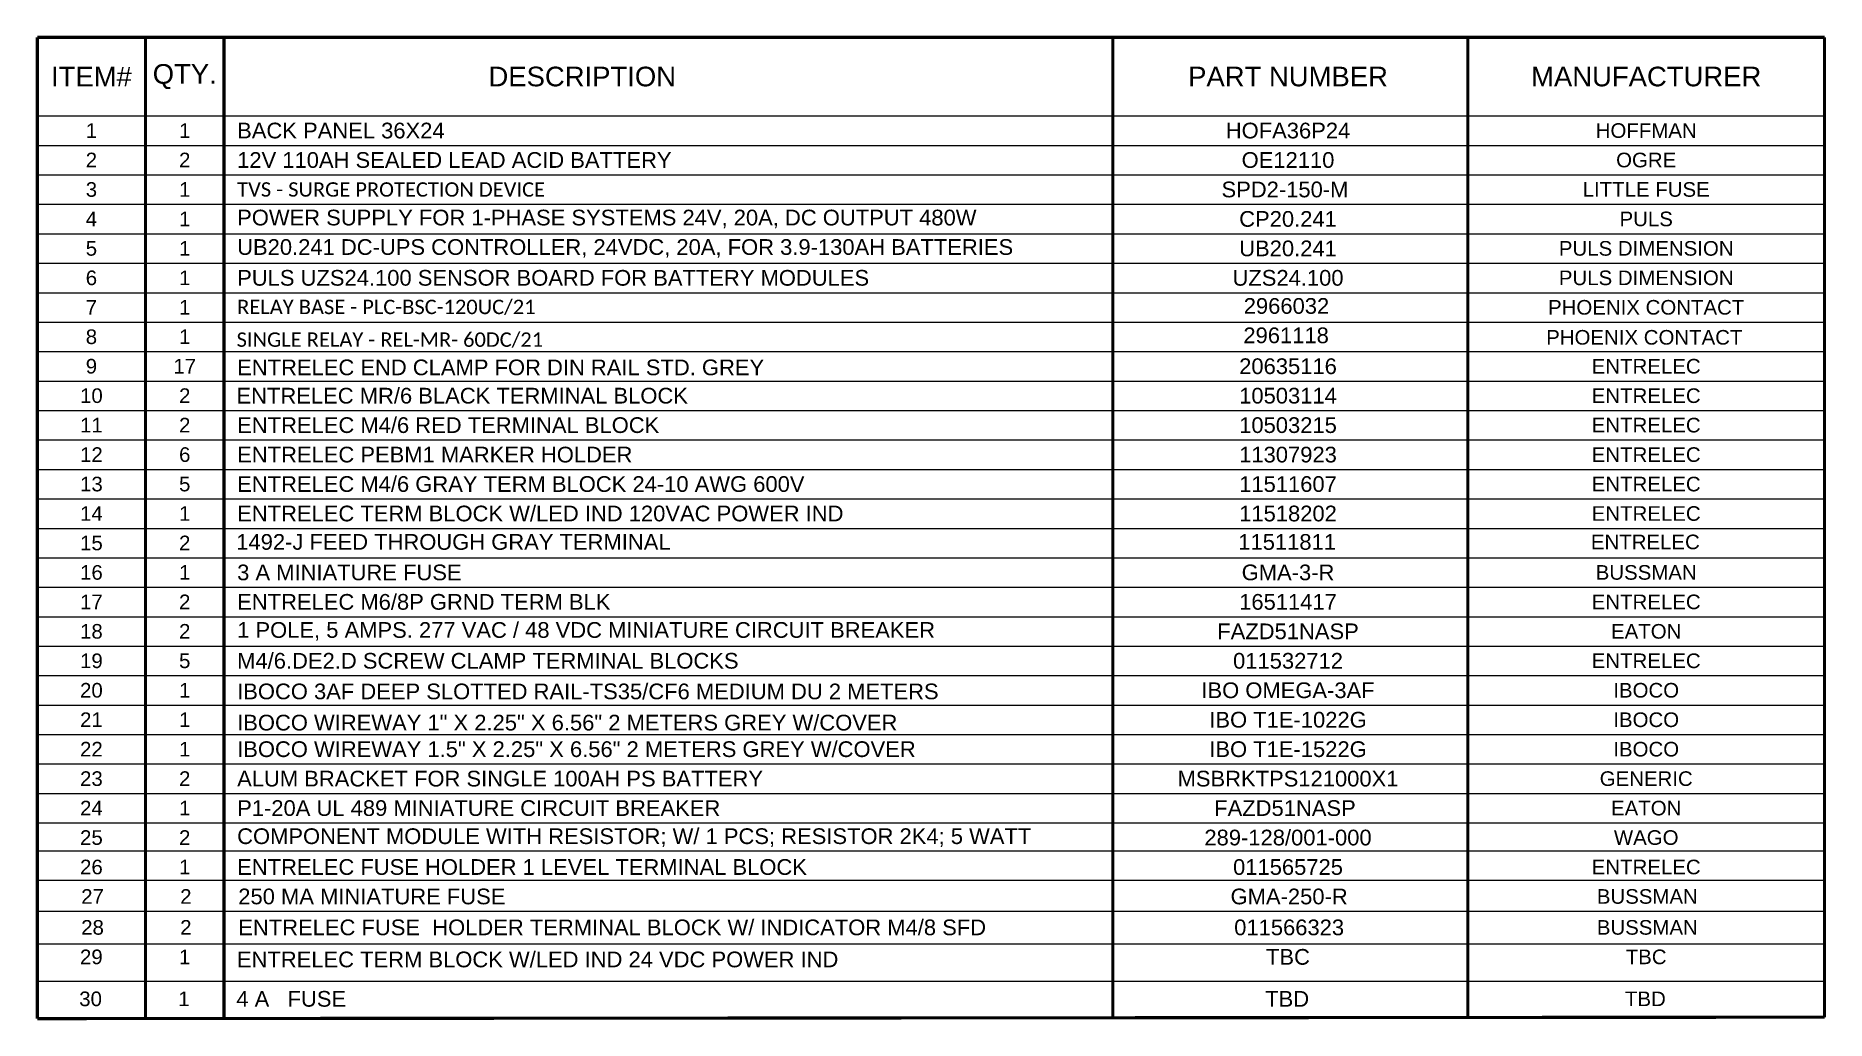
# Model space of a CAD drawing. Header units: inches. Extents: x -38 to 199, y -310 to 64.
# Drawn here: x 66.12 to 77.51, y -37 to -30.73 of the extents above; entities that cross this region are included whole.
import ezdxf
from ezdxf.enums import TextEntityAlignment as Align

# ---------------------------------------------------------------- set-up
doc = ezdxf.new("R2010")
doc.units = ezdxf.units.IN
doc.header["$MEASUREMENT"] = 0
doc.layers.add('BOM', color=7, linetype='Continuous')
doc.layers.add('FREE-TEXT', color=2, linetype='Continuous')
doc.styles.get("Standard").update_dxf_attribs({"font": 'arial.ttf'})

msp = doc.modelspace()

# ---------------------------------------------------------------- texts
at = {"layer": 'FREE-TEXT', "color": 0}
for s, height, p in [('1', 0.093, (66.46934, -31.33357)), ('1', 0.093, (67.06309, -31.33357)), ('HOFA36P24', 0.1, (74.0824, -31.33357)), ('HOFFMAN', 0.093, (76.36121, -31.33357)), ('2', 0.093, (66.46934, -31.52107)), ('2', 0.093, (67.06309, -31.52107)), ('OE12110', 0.1, (74.0824, -31.52107)), ('OGRE', 0.093, (76.36121, -31.52107)), ('3', 0.093, (66.46934, -31.70857)), ('1', 0.093, (67.06309, -31.70857)), ('SPD2-150-M ', 0.1, (74.0824, -31.70857)), ('LITTLE FUSE', 0.093, (76.36121, -31.70857)), ('4', 0.093, (66.46934, -31.89607)), ('1', 0.093, (67.06309, -31.89607)), ('CP20.241', 0.1, (74.0824, -31.89607)), ('PULS', 0.093, (76.36121, -31.89607)), ('5', 0.093, (66.46934, -32.08357)), ('1', 0.093, (67.06309, -32.08357)), ('UB20.241', 0.1, (74.0824, -32.08357)), ('PULS DIMENSION', 0.093, (76.36121, -32.08357)), ('6', 0.093, (66.46934, -32.27107)), ('1', 0.093, (67.06309, -32.27107)), ('UZS24.100', 0.1, (74.0824, -32.27107)), ('PULS DIMENSION', 0.093, (76.36121, -32.27107)), ('7', 0.093, (66.46934, -32.45857)), ('1', 0.093, (67.06309, -32.45857)), ('2966032', 0.1, (74.07254, -32.44993)), ('PHOENIX CONTACT', 0.093, (76.36098, -32.4587)), ('8', 0.093, (66.46934, -32.64607)), ('1', 0.093, (67.06309, -32.64607)), ('2961118', 0.1, (74.07029, -32.63706)), ('PHOENIX CONTACT', 0.093, (76.34916, -32.64969)), ('9', 0.093, (66.46934, -32.83357)), ('20635116', 0.1, (74.0824, -32.83357)), ('ENTRELEC', 0.093, (76.36121, -32.83357)), ('10', 0.093, (66.46934, -33.02107)), ('10503114', 0.1, (74.0824, -33.02107)), ('ENTRELEC', 0.093, (76.36121, -33.02107)), ('11', 0.093, (66.46934, -33.20857)), ('2', 0.093, (67.06309, -33.20857)), ('10503215', 0.1, (74.0824, -33.20857)), ('ENTRELEC', 0.093, (76.36121, -33.20857)), ('12', 0.093, (66.46934, -33.39607)), ('11307923', 0.1, (74.0824, -33.39607)), ('ENTRELEC', 0.093, (76.36121, -33.39607)), ('13', 0.093, (66.46934, -33.58357)), ('11511607', 0.1, (74.0824, -33.58357)), ('ENTRELEC', 0.093, (76.36121, -33.58357)), ('14', 0.093, (66.46934, -33.77107)), ('1', 0.093, (67.06309, -33.77107)), ('11518202', 0.1, (74.0824, -33.77107)), ('ENTRELEC', 0.093, (76.36121, -33.77107)), ('15', 0.093, (66.46934, -33.95857)), ('2', 0.093, (67.06309, -33.95857)), ('11511811', 0.1, (74.07685, -33.95202)), ('ENTRELEC', 0.093, (76.35566, -33.95202)), ('16', 0.093, (66.46934, -34.14607)), ('1', 0.093, (67.06309, -34.14607)), ('2', 0.093, (67.06309, -34.33357)), ('16511417', 0.1, (74.0824, -34.33357)), ('ENTRELEC', 0.093, (76.36121, -34.33357)), ('17', 0.093, (66.46934, -34.33357)), ('18', 0.093, (66.46934, -34.52107)), ('2', 0.093, (67.06309, -34.52107)), ('19', 0.093, (66.46934, -34.70857)), ('011532712', 0.1, (74.0824, -34.70857)), ('ENTRELEC', 0.093, (76.36121, -34.70857)), ('20', 0.093, (66.46934, -34.89607)), ('1', 0.093, (67.06309, -34.89607)), ('IBO OMEGA-3AF', 0.1, (74.0824, -34.89607)), ('IBOCO', 0.093, (76.36121, -34.89607)), ('21', 0.093, (66.46934, -35.08357)), ('1', 0.093, (67.06309, -35.08357)), ('IBO T1E-1022G', 0.1, (74.0824, -35.08357)), ('IBOCO', 0.093, (76.36121, -35.08357)), ('22', 0.093, (66.46934, -35.27107)), ('1', 0.093, (67.06309, -35.27107)), ('IBO T1E-1522G', 0.1, (74.0824, -35.27107)), ('IBOCO', 0.093, (76.36121, -35.27107)), ('23', 0.093, (66.46934, -35.45857)), ('2', 0.093, (67.06309, -35.45857)), ('MSBRKTPS121000X1', 0.1, (74.0824, -35.45857)), ('GENERIC', 0.093, (76.36121, -35.45857)), ('24', 0.093, (66.46934, -35.64607)), ('1', 0.093, (67.06309, -35.64607))]:
    msp.add_text(s, height=height, dxfattribs=at).set_placement(p, align=Align.MIDDLE_CENTER)
at = {"layer": 'FREE-TEXT', "color": 1}
for s, height, p in [('17', 0.093, (67.06309, -32.83357)), ('2', 0.093, (67.06309, -33.02107)), ('6', 0.093, (67.06309, -33.39607)), ('5', 0.093, (67.06309, -33.58357)), ('GMA-3-R', 0.1, (74.0824, -34.14607)), ('BUSSMAN', 0.093, (76.36121, -34.14607)), ('FAZD51NASP', 0.1, (74.0824, -34.52107)), ('EATON', 0.093, (76.36121, -34.52107)), ('5', 0.093, (67.06309, -34.70857)), ('FAZD51NASP ', 0.1, (74.0824, -35.64607)), ('EATON', 0.093, (76.36121, -35.64607)), ('25', 0.093, (66.46934, -35.83357)), ('2', 0.093, (67.06309, -35.83357)), ('289-128/001-000', 0.1, (74.0824, -35.83357)), ('WAGO', 0.093, (76.36121, -35.83357)), ('26', 0.093, (66.46934, -36.02107)), ('1', 0.093, (67.06309, -36.02107)), ('011565725', 0.1, (74.0824, -36.02107)), ('ENTRELEC', 0.093, (76.36121, -36.02107)), ('27', 0.093, (66.47649, -36.20857)), ('2', 0.093, (67.07024, -36.20857)), ('GMA-250-R', 0.1, (74.08955, -36.20857)), ('BUSSMAN', 0.093, (76.36835, -36.20857)), ('28', 0.093, (66.47649, -36.4054)), ('2', 0.093, (67.07024, -36.4054)), ('011566323', 0.1, (74.08955, -36.4054)), ('BUSSMAN', 0.093, (76.36835, -36.4054)), ('29', 0.093, (66.46895, -36.59309)), ('1', 0.093, (67.0627, -36.59309)), ('TBC', 0.1, (74.08201, -36.59309)), ('TBC', 0.093, (76.36082, -36.59309)), ('30', 0.093, (66.4641, -36.86028)), ('1', 0.093, (67.05785, -36.86028)), ('TBD', 0.1, (74.07716, -36.86028)), ('TBD', 0.093, (76.35597, -36.86028))]:
    msp.add_text(s, height=height, dxfattribs=at).set_placement(p, align=Align.MIDDLE_CENTER)
at = {"layer": 'FREE-TEXT', "color": 0, "insert": (66.46934, -30.99047), "char_height": 0.125, "attachment_point": 5}
msp.add_mtext('\\A1;ITEM#', dxfattribs=at)
at = {"layer": 'FREE-TEXT', "color": 0}
for s, insert, char_height, width, attachment_point in [('\\A1;QTY.', (67.06309, -30.99047), 0.125, 0.5, 5), ('\\A1;DESCRIPTION', (69.59231, -30.99047), 0.125, 4.5584389, 5), ('\\A1;PART NUMBER', (74.0824, -30.99047), 0.125, 2.7304812, 5), ('\\A1;MANUFACTURER', (76.36121, -30.99047), 0.125, 2.2695188, 5), ('\\A1;\\pxql;BACK PANEL 36X24', (69.94627, -31.33422), 0.1, 5.0993942, 5), ('\\pxql;12V 110AH SEALED LEAD ACID BATTERY', (69.94627, -31.52172), 0.1, 5.0993942, 5), ('\\pxa0.66667,sm1.07917;{\\fCalibri|b0|i0|c0|p34;\\H0.91667x;\\C256;TVS - SURGE PROTECTION DEVICE}', (67.39658, -31.70922), 0.1, 5.0993942, 4), ('\\A1;\\pxql;{\\C256;POWER SUPPLY FOR 1-PHASE SYSTEMS 24V, 20A, DC OUTPUT 480W }', (69.94627, -31.89672), 0.1, 5.0993942, 5), ('\\A1;\\pxql;UB20.241 DC-UPS CONTROLLER, 24VDC, 20A, FOR 3.9-130AH BATTERIES', (69.94627, -32.08422), 0.1, 5.0993942, 5), ('\\A1;\\pxql;PULS UZS24.100 SENSOR BOARD FOR BATTERY MODULES', (69.94627, -32.27172), 0.1, 5.0993942, 5), ('\\pxql;{\\fCalibri|b0|i0|c0|p34;\\H0.91667x;\\C256;RELAY BASE - PLC-BSC-120UC/21}', (69.94627, -32.45922), 0.1, 5.0993942, 5), ('\\pxql;{\\fCalibri|b0|i0|c0|p34;\\H0.91667x;\\C256;SINGLE RELAY - REL-MR- 60DC/21}', (69.94279, -32.66734), 0.1, 5.0993942, 5), ('\\A1;\\pxql;ENTRELEC END CLAMP FOR DIN RAIL STD. GREY', (69.94627, -32.84174), 0.1, 5.0993942, 5), ('\\A1;\\pxql;ENTRELEC MR/6 BLACK TERMINAL BLOCK', (69.94216, -33.02181), 0.1, 5.0993942, 5), ('\\A1;\\pxql;ENTRELEC M4/6 RED TERMINAL BLOCK', (69.94627, -33.20922), 0.1, 5.0993942, 5), ('\\A1;\\pxql;ENTRELEC PEBM1 MARKER HOLDER', (69.94627, -33.39672), 0.1, 5.0993942, 5), ('\\A1;\\pxql;ENTRELEC M4/6 GRAY TERM BLOCK 24-10 AWG 600V', (69.94627, -33.58422), 0.1, 5.0993942, 5), ('\\A1;\\pxql;ENTRELEC TERM BLOCK W/LED IND 120VAC POWER IND', (69.94627, -33.77172), 0.1, 5.0993942, 5), ('\\A1;\\pxql;1492-J FEED THROUGH GRAY TERMINAL', (69.94072, -33.95267), 0.1, 5.0993942, 5), ('\\A1;\\pxql;ENTRELEC M6/8P GRND TERM BLK', (69.94627, -34.33422), 0.1, 5.0993942, 5), ('\\A1;\\pxql;M4/6.DE2.D SCREW CLAMP TERMINAL BLOCKS', (69.94627, -34.70922), 0.1, 5.0993942, 5), ('\\A1;\\pxql;IBOCO 3AF DEEP SLOTTED RAIL-TS35/CF6 MEDIUM DU 2 METERS', (69.94627, -34.90424), 0.1, 5.0993942, 5), ('\\A1;\\pxql;IBOCO WIREWAY 1" X 2.25" X 6.56" 2 METERS GREY W/COVER', (69.94627, -35.10279), 0.1, 5.0993942, 5), ('\\A1;\\pxql;IBOCO WIREWAY 1.5" X 2.25" X 6.56" 2 METERS GREY W/COVER', (69.94627, -35.27172), 0.1, 5.0993942, 5), ('\\A1;\\pxql;ALUM BRACKET FOR SINGLE 100AH PS BATTERY', (69.94627, -35.45922), 0.1, 5.0993942, 5), ('\\A1;\\pxql;P1-20A UL 489 MINIATURE CIRCUIT BREAKER', (69.94627, -35.64672), 0.1, 5.0993942, 5), ('\\A1;\\pxql;COMPONENT MODULE WITH RESISTOR; W/ 1 PCS; RESISTOR 2K4; 5 WATT', (69.94627, -35.83422), 0.1, 5.0993942, 5), ('\\A1;\\pxql;ENTRELEC FUSE HOLDER 1 LEVEL TERMINAL BLOCK ', (69.94627, -36.02172), 0.1, 5.0993942, 5), ('\\A1;\\pxql;250 MA MINIATURE FUSE ', (69.95342, -36.20922), 0.1, 5.0993942, 5), ('\\A1;\\pxql;ENTRELEC FUSE  HOLDER TERMINAL BLOCK W/ INDICATOR M4/8 SFD', (69.95342, -36.40605), 0.1, 5.0993942, 5), ('\\A1;\\pxql;ENTRELEC TERM BLOCK W/LED IND 24 VDC POWER IND', (69.94477, -36.61019), 0.1, 5.0993942, 5), ('\\A1;\\pxql;4 A   FUSE ', (69.94103, -36.86093), 0.1, 5.0993942, 5)]:
    msp.add_mtext(s, dxfattribs=dict(at, insert=insert, char_height=char_height, width=width, attachment_point=attachment_point))
at = {"layer": 'FREE-TEXT', "color": 1, "char_height": 0.1, "attachment_point": 5}
for s, insert, width in [('\\A1;\\pxql;{\\C0;3 A MINIATURE FUSE }', (69.94627, -34.14672), 5.0993942), ('\\pxql;{\\C256;1 POLE, 5 AMPS. 277 VAC / 48 VDC MINIATURE CIRCUIT BREAKER}', (70.23983, -34.52172), 5.6865027)]:
    msp.add_mtext(s, dxfattribs=dict(at, insert=insert, width=width))

# ---------------------------------------------------------------- linework, layer by layer
at = {"color": 0, "const_width": 0.02}
for points in [[(66.12559, -30.74047), (66.12559, -36.31233)], [(66.12559, -30.9373), (66.12559, -36.98599)]]:
    msp.add_lwpolyline(points, dxfattribs=at)
at = {"layer": 'BOM', "color": 0}
for p, q in [((71.87153, -30.74047), (66.12559, -30.74047)), ((66.12559, -31.24047), (77.49597, -31.24047)), ((66.12559, -31.42797), (77.49597, -31.42797)), ((66.12559, -31.61547), (77.49597, -31.61547)), ((66.12559, -31.80297), (77.49597, -31.80297)), ((66.12559, -31.99047), (77.49597, -31.99047)), ((66.12559, -32.17797), (77.49597, -32.17797)), ((66.12559, -32.36547), (77.49597, -32.36547)), ((66.12559, -32.55297), (77.49597, -32.55297)), ((66.12559, -32.74047), (77.49597, -32.74047)), ((66.12559, -32.92797), (77.49597, -32.92797)), ((66.12559, -33.11547), (77.49597, -33.11547)), ((66.12559, -33.30297), (77.49597, -33.30297)), ((66.12559, -33.49047), (77.49597, -33.49047)), ((66.12559, -33.67797), (77.49597, -33.67797)), ((66.12559, -33.86547), (77.49597, -33.86547)), ((66.12559, -34.05297), (77.49597, -34.05297)), ((66.12559, -34.24047), (77.49597, -34.24047)), ((66.12559, -34.42797), (77.49597, -34.42797)), ((66.12559, -34.61547), (77.49597, -34.61547)), ((66.12559, -34.80297), (77.49597, -34.80297)), ((66.12559, -34.99047), (77.49597, -34.99047)), ((66.12559, -35.17797), (77.49597, -35.17797)), ((66.12559, -35.36547), (77.49597, -35.36547)), ((66.12559, -35.55297), (77.49597, -35.55297)), ((66.12559, -35.55297), (77.49597, -35.55297)), ((66.12559, -35.74047), (77.49597, -35.74047)), ((66.12559, -35.918), (77.49597, -35.918)), ((66.12559, -36.1055), (77.49597, -36.1055)), ((66.12559, -36.30233), (77.49597, -36.30233)), ((66.12559, -36.50916), (77.49597, -36.50916)), ((66.12559, -36.74769), (77.49597, -36.74769)), ((66.12559, -36.98599), (77.49635, -36.96759))]:
    msp.add_line(p, q, dxfattribs=at)
at = {"layer": 'BOM', "color": 0, "const_width": 0.02}
for points in [[(66.12559, -30.74047), (77.49597, -30.74047)], [(66.81309, -30.74047), (66.81309, -36.30177)], [(67.31309, -30.74047), (67.31309, -36.30136)], [(72.96748, -30.74047), (72.96748, -36.29672)], [(75.22645, -30.74047), (75.22645, -36.29487)], [(77.49597, -30.74047), (77.49597, -36.29301)], [(66.81309, -30.9373), (66.81309, -36.98566)], [(67.31309, -30.9373), (67.31309, -36.98525)], [(72.96748, -30.9373), (72.96748, -36.98062)], [(75.22645, -30.9373), (75.22645, -36.97877)], [(77.49597, -30.9373), (77.49597, -36.97691)], [(66.12598, -36.98622), (77.49636, -36.97691)]]:
    msp.add_lwpolyline(points, dxfattribs=at)

msp.set_redraw_order([(e.dxf.handle, doc.entitydb.next_handle()) for e in msp.query("TEXT MTEXT ATTDEF DIMENSION ARC_DIMENSION")])  # texts and dimensions are drawn at this point

doc.saveas('drawing.dxf')
